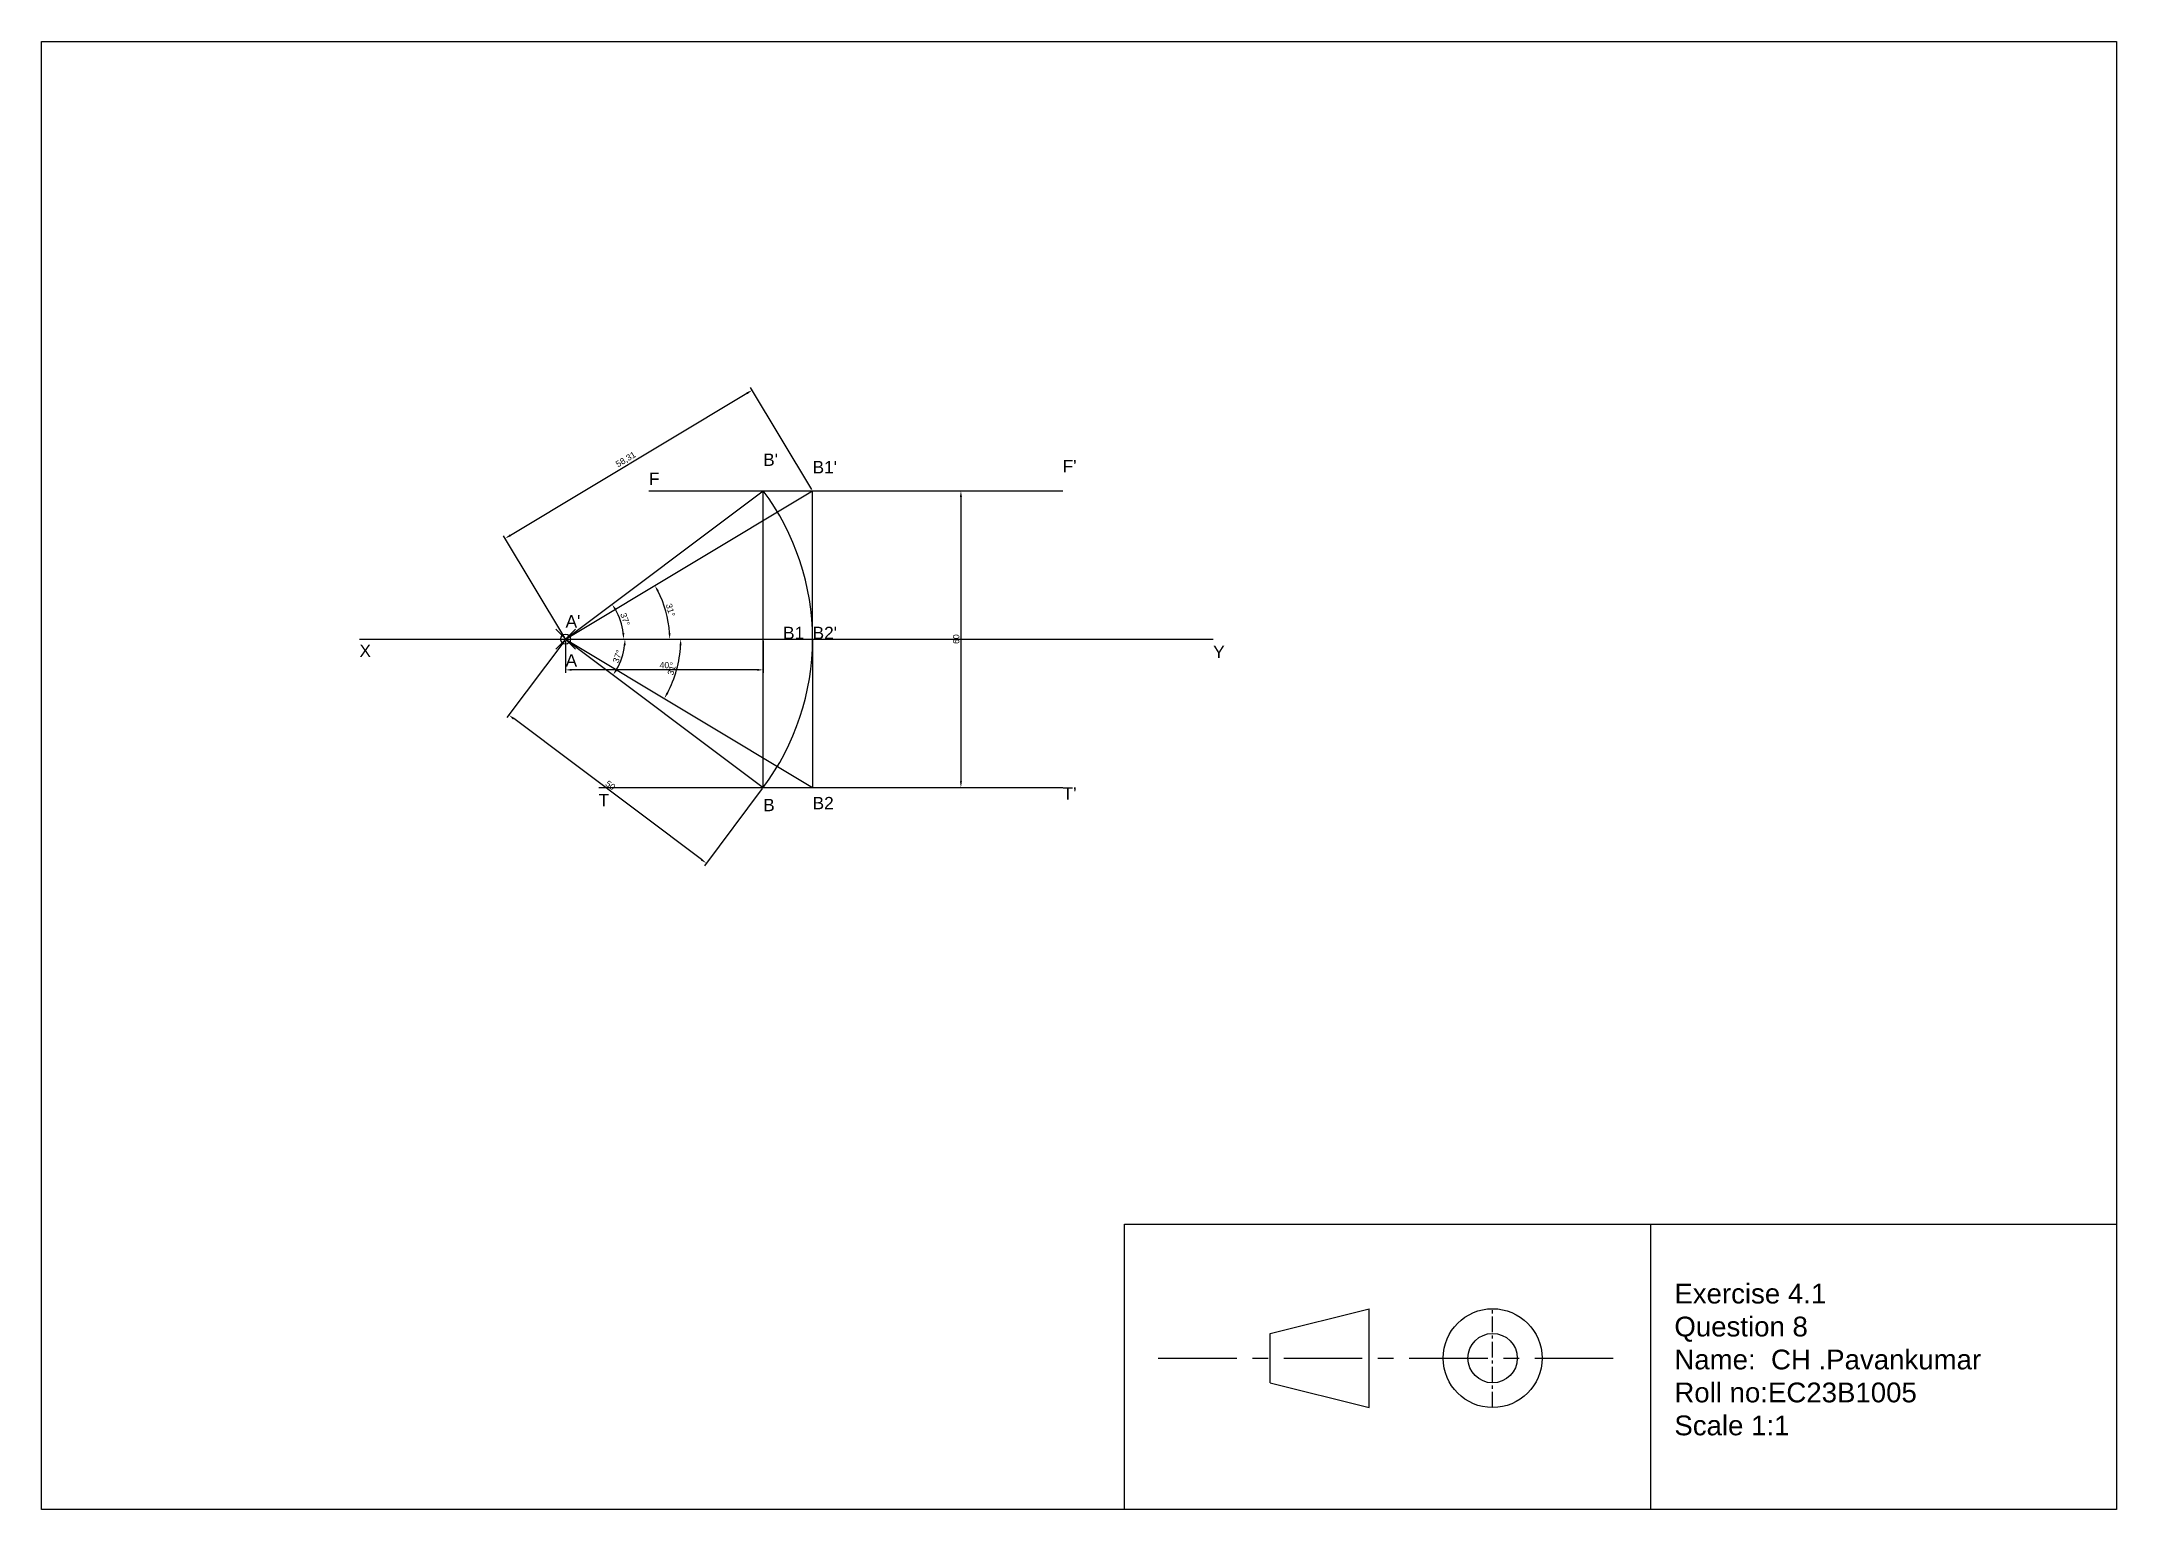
# Model space of a CAD drawing. Header units: millimetres. Extents: x 2477 to 7517, y 1798 to 2095.
# Drawn here: x 5417.4 to 5837.4, y 1798.3 to 2095.3 of the extents above; entities that cross this region are included whole.
import ezdxf

# ---------------------------------------------------------------- set-up
doc = ezdxf.new("R2010")
doc.units = ezdxf.units.MM
doc.header["$PDMODE"] = 35
doc.header["$PDSIZE"] = 2
doc.linetypes.add('CENTER', pattern=[50.8, 31.75, -6.35, 6.35, -6.35])
doc.styles.get("Standard").update_dxf_attribs({"font": 'arial.ttf'})
doc.dimstyles.new('ISO-25', dxfattribs={"dimscale": 0.5, "dimtxt": 2.5, "dimasz": 2.5, "dimexe": 1.25, "dimexo": 0.625, "dimtad": 1, "dimtxsty": 'Standard', "dimcen": 2.5, "dimadec": 0, "dimazin": 0, "dimtfac": 1, "dimtmove": 0, "dimatfit": 3, "dimfxl": 1, "dimarcsym": 0})

msp = doc.modelspace()

# ---------------------------------------------------------------- texts
at = {"color": 7, "true_color": 0xffffff, "char_height": 2.5, "attachment_point": 1}
for s, insert in [("B'", (5563.524, 2011.988)), ('F', (5540.387, 2008.147)), ("B1'", (5573.524, 2010.477)), ("F'", (5624.139, 2010.672)), ("A'", (5523.524, 1979.291)), ('B1', (5567.544, 1976.946)), ("B2'", (5573.524, 1976.946)), ('X', (5481.8, 1973.328)), ('A', (5523.524, 1971.384)), ('Y', (5654.595, 1973.093)), ('T', (5530.223, 1943.127)), ('B', (5563.524, 1942.126)), ('B2', (5573.524, 1942.514)), ("T'", (5624.139, 1944.436))]:
    msp.add_mtext_dynamic_manual_height_columns(s, width=4.42811, gutter_width=39.618, heights=[0], dxfattribs=dict(at, insert=insert))
at = {"color": 6, "insert": (5747.951, 1844.028), "char_height": 4, "attachment_point": 1}
msp.add_mtext_dynamic_manual_height_columns('{\\C256;\\c16777215;Exercise 4.1^JQuestion 8\\PName:  CH .Pavankumar \\PRoll no:EC23B1005\\PScale 1:1}', width=90.33607, gutter_width=12.5, heights=[35.907], dxfattribs=at)

# ---------------------------------------------------------------- blocks, each defined once
blk = doc.blocks.new('*D56')
at = {"color": 0, "lineweight": -2, "transparency": 16777216}
for p, q in [((5573.36, 2004.7), (5560.98, 2025.35)), ((5512.37, 1995.46), (5560.23, 2024.17)), ((5523.36, 1974.7), (5510.98, 1995.35))]:
    blk.add_line(p, q, dxfattribs=at)
at = {"color": 0, "transparency": 16777216}
for points in [[(5560.12, 2024.35), (5560.33, 2023.99), (5561.3, 2024.81)], [(5512.26, 1995.64), (5512.48, 1995.28), (5511.3, 1994.81)]]:
    blk.add_solid(points, dxfattribs=at)
at = {"layer": 'Defpoints', "color": 0, "transparency": 16777216}
for p in [(5561.3, 2024.81), (5573.52, 2004.44), (5523.52, 1974.44)]:
    blk.add_point(p, dxfattribs=at)
at = {"color": 0, "transparency": 16777216, "insert": (5535.75, 2010.73), "char_height": 1.25, "attachment_point": 5, "rotation": 30.9638}
blk.add_mtext('58,31', dxfattribs=at)
blk = doc.blocks.new('*D57')
at = {"color": 0, "lineweight": -2, "transparency": 16777216}
for p, q in [((5523.34, 1974.19), (5511.64, 1958.6)), ((5551.02, 1929.85), (5513.02, 1958.35)), ((5563.34, 1944.19), (5551.64, 1928.6))]:
    blk.add_line(p, q, dxfattribs=at)
at = {"color": 0, "transparency": 16777216}
for points in [[(5513.14, 1958.51), (5512.89, 1958.18), (5512.02, 1959.1)], [(5551.14, 1930.01), (5550.89, 1929.68), (5552.02, 1929.1)]]:
    blk.add_solid(points, dxfattribs=at)
at = {"layer": 'Defpoints', "color": 0, "transparency": 16777216}
for p in [(5523.52, 1974.44), (5512.02, 1959.1), (5563.52, 1944.44)]:
    blk.add_point(p, dxfattribs=at)
at = {"color": 0, "transparency": 16777216, "insert": (5532.59, 1944.86), "char_height": 1.25, "attachment_point": 5, "rotation": 323.1301}
blk.add_mtext('50', dxfattribs=at)
blk = doc.blocks.new('*D58')
at = {"color": 0, "lineweight": -2, "transparency": 16777216}
for p, q in [((5586.45, 2004.44), (5604.17, 2004.44)), ((5603.54, 2003.19), (5603.54, 1945.69)), ((5586.45, 1944.44), (5604.17, 1944.44))]:
    blk.add_line(p, q, dxfattribs=at)
at = {"color": 0, "transparency": 16777216}
for points in [[(5603.34, 2003.19), (5603.75, 2003.19), (5603.54, 2004.44)], [(5603.34, 1945.69), (5603.75, 1945.69), (5603.54, 1944.44)]]:
    blk.add_solid(points, dxfattribs=at)
at = {"layer": 'Defpoints', "color": 0, "transparency": 16777216}
for p in [(5586.14, 2004.44), (5586.14, 1944.44), (5603.54, 1944.44)]:
    blk.add_point(p, dxfattribs=at)
at = {"color": 0, "transparency": 16777216, "insert": (5602.59, 1974.44), "char_height": 1.25, "attachment_point": 5, "rotation": 90}
blk.add_mtext('60', dxfattribs=at)
blk = doc.blocks.new('*D59')
at = {"color": 0, "lineweight": -2, "transparency": 16777216}
for p, q in [((5523.52, 1974.12), (5523.52, 1967.6)), ((5563.52, 1974.12), (5563.52, 1967.6)), ((5562.27, 1968.22), (5524.77, 1968.22))]:
    blk.add_line(p, q, dxfattribs=at)
at = {"color": 0, "transparency": 16777216}
for points in [[(5524.77, 1968.43), (5524.77, 1968.02), (5523.52, 1968.22)], [(5562.27, 1968.43), (5562.27, 1968.02), (5563.52, 1968.22)]]:
    blk.add_solid(points, dxfattribs=at)
at = {"layer": 'Defpoints', "color": 0, "transparency": 16777216}
for p in [(5523.52, 1974.44), (5563.52, 1974.44), (5523.52, 1968.22)]:
    blk.add_point(p, dxfattribs=at)
at = {"color": 0, "transparency": 16777216, "insert": (5543.52, 1969.17), "char_height": 1.25, "attachment_point": 5}
blk.add_mtext('40', dxfattribs=at)
blk = doc.blocks.new('*D60')
at = {"color": 0, "lineweight": -2, "transparency": 16777216}
blk.add_arc((5523.52, 1974.44), 12.02, 329.0893, 354.0408, dxfattribs=at)
at = {"color": 0, "transparency": 16777216}
for points in [[(5535.27, 1973.2), (5535.69, 1973.18), (5535.55, 1974.44)], [(5534.01, 1968.14), (5533.67, 1968.38), (5533.14, 1967.22)]]:
    blk.add_solid(points, dxfattribs=at)
at = {"layer": 'Defpoints', "color": 0, "transparency": 16777216}
for p in [(5481.8, 1974.44), (5523.52, 1974.44), (5654.59, 1974.44), (5534.46, 1969.43), (5563.52, 1944.44)]:
    blk.add_point(p, dxfattribs=at)
at = {"color": 0, "transparency": 16777216, "insert": (5534.03, 1970.93), "char_height": 1.25, "attachment_point": 5, "rotation": 71.5651}
blk.add_mtext('37°', dxfattribs=at)
blk = doc.blocks.new('*D61')
at = {"color": 0, "lineweight": -2, "transparency": 16777216}
blk.add_arc((5523.52, 1974.44), 11.74, 6.1017, 30.7682, dxfattribs=at)
at = {"color": 0, "transparency": 16777216}
for points in [[(5533.44, 1980.33), (5533.79, 1980.56), (5532.92, 1981.48)], [(5535.41, 1975.7), (5534.99, 1975.67), (5535.27, 1974.44)]]:
    blk.add_solid(points, dxfattribs=at)
at = {"layer": 'Defpoints', "color": 0, "transparency": 16777216}
for p in [(5563.52, 2004.44), (5481.8, 1974.44), (5523.52, 1974.44), (5535, 1976.94), (5654.59, 1974.44)]:
    blk.add_point(p, dxfattribs=at)
at = {"color": 0, "transparency": 16777216, "insert": (5535.57, 1978.45), "char_height": 1.25, "attachment_point": 5, "rotation": 288.4349}
blk.add_mtext('37°', dxfattribs=at)
blk = doc.blocks.new('*D62')
at = {"color": 0, "lineweight": -2, "transparency": 16777216}
blk.add_arc((5523.52, 1974.44), 21.07, 3.399, 27.5648, dxfattribs=at)
at = {"color": 0, "transparency": 16777216}
for points in [[(5542.02, 1984.09), (5542.39, 1984.29), (5541.59, 1985.28)], [(5544.77, 1975.69), (5544.35, 1975.68), (5544.6, 1974.44)]]:
    blk.add_solid(points, dxfattribs=at)
at = {"layer": 'Defpoints', "color": 0, "transparency": 16777216}
for p in [(5573.52, 2004.44), (5544.26, 1978.21), (5481.8, 1974.44), (5523.52, 1974.44), (5654.59, 1974.44)]:
    blk.add_point(p, dxfattribs=at)
at = {"color": 0, "transparency": 16777216, "insert": (5544.75, 1980.32), "char_height": 1.25, "attachment_point": 5, "rotation": 285.4819}
blk.add_mtext('31°', dxfattribs=at)
blk = doc.blocks.new('*D63')
at = {"color": 0, "lineweight": -2, "transparency": 16777216}
blk.add_arc((5523.52, 1974.44), 23.31, 332.1092, 356.927, dxfattribs=at)
at = {"color": 0, "transparency": 16777216}
for points in [[(5546.59, 1973.19), (5547.01, 1973.18), (5546.83, 1974.44)], [(5544.31, 1963.43), (5543.94, 1963.63), (5543.51, 1962.44)]]:
    blk.add_solid(points, dxfattribs=at)
at = {"layer": 'Defpoints', "color": 0, "transparency": 16777216}
for p in [(5481.8, 1974.44), (5523.52, 1974.44), (5654.59, 1974.44), (5545.34, 1966.22), (5573.52, 1944.44)]:
    blk.add_point(p, dxfattribs=at)
at = {"color": 0, "transparency": 16777216, "insert": (5545.07, 1968.47), "char_height": 1.25, "attachment_point": 5, "rotation": 74.5181}
blk.add_mtext('31°', dxfattribs=at)

# ---------------------------------------------------------------- dimensions: what is measured, and where the dimension line sits
at = {"color": 7, "true_color": 0xffffff}
for p1, p2, distance, picture, middle in [((5523.524, 1974.436), (5573.524, 2004.436), 23.764, '*D56', (5535.75, 2010.726)), ((5563.524, 1944.436), (5523.524, 1974.436), 19.175, '*D57', (5532.589, 1944.856))]:
    dim = msp.add_aligned_dim(p1=p1, p2=p2, distance=distance, dimstyle='ISO-25', dxfattribs=at)
    dim.commit()
    dim.dimension.update_dxf_attribs({"geometry": picture, "text_midpoint": middle})
for base, line2, picture, middle in [((5534.998, 1976.936), ((5523.524, 1974.436), (5563.524, 2004.436)), '*D61', (5535.567, 1978.45)), ((5544.257, 1978.212), ((5523.524, 1974.436), (5573.524, 2004.436)), '*D62', (5544.75, 1980.315)), ((5534.458, 1969.435), ((5523.524, 1974.436), (5563.524, 1944.436)), '*D60', (5534.028, 1970.935)), ((5545.336, 1966.219), ((5523.524, 1974.436), (5573.524, 1944.436)), '*D63', (5545.07, 1968.468))]:
    dim = msp.add_angular_dim_2l(base=base, line1=((5481.8, 1974.436), (5654.595, 1974.436)), line2=line2, dimstyle='ISO-25', dxfattribs=at)
    dim.commit()
    dim.dimension.update_dxf_attribs({"geometry": picture, "text_midpoint": middle})
dim = msp.add_linear_dim(base=(5603.545, 1944.436), p1=(5586.136, 2004.436), p2=(5586.136, 1944.436), angle=90, dimstyle='ISO-25', dxfattribs=at)
dim.commit()
dim.dimension.update_dxf_attribs({"geometry": '*D58', "text_midpoint": (5602.594, 1974.436)})
dim = msp.add_linear_dim(base=(5523.524, 1968.224), p1=(5563.524, 1974.436), p2=(5523.524, 1974.436), dimstyle='ISO-25', dxfattribs=at)
dim.commit()
dim.dimension.update_dxf_attribs({"geometry": '*D59', "text_midpoint": (5543.524, 1969.175)})

# ---------------------------------------------------------------- linework, layer by layer
at = {"color": 3}
for q in [(5563.524, 2004.436), (5563.524, 1944.436)]:
    msp.add_line((5523.524, 1974.436), q, dxfattribs=at)
for p, q in [((5523.524, 1974.436), (5573.524, 2004.436)), ((5540.387, 2004.436), (5624.139, 2004.436)), ((5563.524, 1944.436), (5563.524, 2004.436)), ((5573.524, 1974.436), (5573.524, 2004.436)), ((5481.8, 1974.436), (5654.595, 1974.436)), ((5523.524, 1974.436), (5573.524, 1944.436)), ((5573.524, 1974.436), (5573.524, 1944.436)), ((5530.223, 1944.436), (5624.139, 1944.436)), ((5666.163, 1833.966), (5686.163, 1838.966)), ((5686.163, 1818.966), (5686.163, 1838.966)), ((5666.163, 1823.966), (5666.163, 1833.966)), ((5666.163, 1823.966), (5686.163, 1818.966))]:
    msp.add_line(p, q)
at = {"color": 7, "true_color": 0xffffff}
msp.add_line((5743.141, 1856.042), (5743.141, 1798.349), dxfattribs=at)
at = {"linetype": 'CENTER', "ltscale": 0.1}
msp.add_line((5711.163, 1818.966), (5711.163, 1838.966), dxfattribs=at)
at = {"linetype": 'CENTER', "ltscale": 0.5}
msp.add_line((5643.49, 1828.966), (5737.685, 1828.966), dxfattribs=at)
msp.add_lwpolyline([(5417.443, 2095.349), (5837.443, 2095.349), (5837.443, 1798.349), (5417.443, 1798.349)], close=True)
at = {"color": 7, "true_color": 0xffffff}
msp.add_lwpolyline([(5837.443, 1798.349), (5636.682, 1798.349), (5636.682, 1856.042), (5837.443, 1856.042)], close=True, dxfattribs=at)
for radius in [10, 5]:
    msp.add_circle((5711.163, 1828.966), radius)
for start, end in [(0, 36.8699), (323.1301, 0)]:
    msp.add_arc((5523.524, 1974.436), 50, start, end)
msp.add_point((5523.524, 1974.436))

msp.set_redraw_order([(e.dxf.handle, doc.entitydb.next_handle()) for e in msp.query("TEXT MTEXT ATTDEF DIMENSION ARC_DIMENSION")])  # texts and dimensions are drawn at this point

doc.saveas('drawing.dxf')
